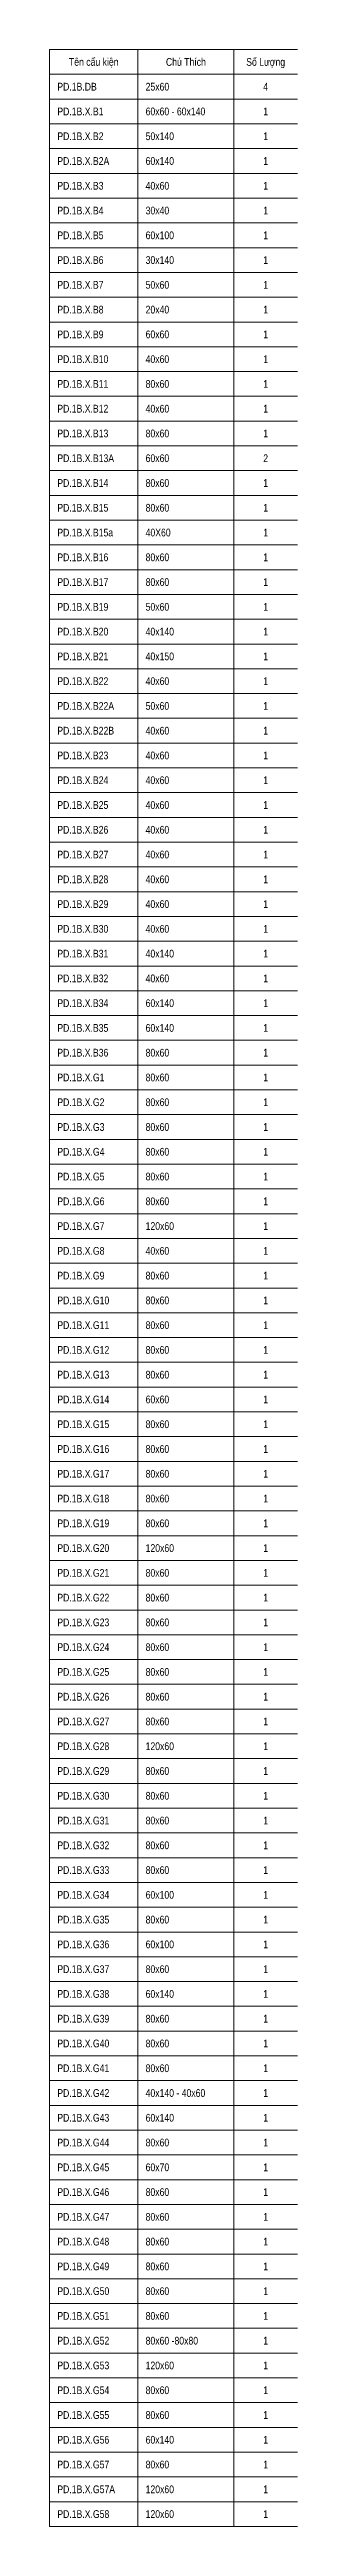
# Model space of a CAD drawing. Header units: millimetres. Extents: x -186788 to 266101, y -9748 to 236614.
# Drawn here: x 229321 to 238921, y 3604 to 99604 of the extents above; entities that cross this region are included whole.
import ezdxf
from ezdxf.enums import TextEntityAlignment as Align

# ---------------------------------------------------------------- set-up
doc = ezdxf.new("R2010")
doc.units = ezdxf.units.MM
doc.header["$MEASUREMENT"] = 0
doc.layers.add('NDC_FRAME', color=7, linetype='Continuous', lineweight=20)
doc.layers.add('NDC_S_VN TEXT', color=7, linetype='Continuous', lineweight=20)
doc.styles.add('NDC_ARIAL', font='arial.ttf', dxfattribs={"width": 0.85})

msp = doc.modelspace()

# ---------------------------------------------------------------- texts
at = {"layer": 'NDC_S_VN TEXT', "style": 'NDC_ARIAL', "width": 0.8}
for s, p in [('Tên cấu kiện', (231031.5, 99124.1)), ('Chú Thích', (234601.5, 99124.1)), ('Số Lượng', (237691.5, 99124.1)), ('4', (237691.5, 98164.1)), ('1', (237691.5, 97204.1)), ('1', (237691.5, 96244.1)), ('1', (237691.5, 95284.1)), ('1', (237691.5, 94324.1)), ('1', (237691.5, 93364.1)), ('1', (237691.5, 92404.1)), ('1', (237691.5, 91444.1)), ('1', (237691.5, 90484.1)), ('1', (237691.5, 89524.1)), ('1', (237691.5, 88564.1)), ('1', (237691.5, 87604.1)), ('1', (237691.5, 86644.1)), ('1', (237691.5, 85684.1)), ('1', (237691.5, 84724.1)), ('2', (237691.5, 83764.1)), ('1', (237691.5, 82804.1)), ('1', (237691.5, 81844.1)), ('1', (237691.5, 80884.1)), ('1', (237691.5, 79924.1)), ('1', (237691.5, 78964.1)), ('1', (237691.5, 78004.1)), ('1', (237691.5, 77044.1)), ('1', (237691.5, 76084.1)), ('1', (237691.5, 75124.1)), ('1', (237691.5, 74164.1)), ('1', (237691.5, 73204.1)), ('1', (237691.5, 72244.1)), ('1', (237691.5, 71284.1)), ('1', (237691.5, 70324.1)), ('1', (237691.5, 69364.1)), ('1', (237691.5, 68404.1)), ('1', (237691.5, 67444.1)), ('1', (237691.5, 66484.1)), ('1', (237691.5, 65524.1)), ('1', (237691.5, 64564.1)), ('1', (237691.5, 63604.1)), ('1', (237691.5, 62644.1)), ('1', (237691.5, 61684.1)), ('1', (237691.5, 60724.1)), ('1', (237691.5, 59764.1)), ('1', (237691.5, 58804.1)), ('1', (237691.5, 57844.1)), ('1', (237691.5, 56884.1)), ('1', (237691.5, 55924.1)), ('1', (237691.5, 54964.1)), ('1', (237691.5, 54004.1)), ('1', (237691.5, 53044.1)), ('1', (237691.5, 52084.1)), ('1', (237691.5, 51124.1)), ('1', (237691.5, 50164.1)), ('1', (237691.5, 49204.1)), ('1', (237691.5, 48244.1)), ('1', (237691.5, 47284.1)), ('1', (237691.5, 46324.1)), ('1', (237691.5, 45364.1)), ('1', (237691.5, 44404.1)), ('1', (237691.5, 43444.1)), ('1', (237691.5, 42484.1)), ('1', (237691.5, 41524.1)), ('1', (237691.5, 40564.1)), ('1', (237691.5, 39604.1)), ('1', (237691.5, 38644.1)), ('1', (237691.5, 37684.1)), ('1', (237691.5, 36724.1)), ('1', (237691.5, 35764.1)), ('1', (237691.5, 34804.1)), ('1', (237691.5, 33844.1)), ('1', (237691.5, 32884.1)), ('1', (237691.5, 31924.1)), ('1', (237691.5, 30964.1)), ('1', (237691.5, 30004.1)), ('1', (237691.5, 29044.1)), ('1', (237691.5, 28084.1)), ('1', (237691.5, 27124.1)), ('1', (237691.5, 26164.1)), ('1', (237691.5, 25204.1)), ('1', (237691.5, 24244.1)), ('1', (237691.5, 23284.1)), ('1', (237691.5, 22324.1)), ('1', (237691.5, 21364.1)), ('1', (237691.5, 20404.1)), ('1', (237691.5, 19444.1)), ('1', (237691.5, 18484.1)), ('1', (237691.5, 17524.1)), ('1', (237691.5, 16564.1)), ('1', (237691.5, 15604.1)), ('1', (237691.5, 14644.1)), ('1', (237691.5, 13684.1)), ('1', (237691.5, 12724.1)), ('1', (237691.5, 11764.1)), ('1', (237691.5, 10804.1)), ('1', (237691.5, 9844.1)), ('1', (237691.5, 8884.1)), ('1', (237691.5, 7924.1)), ('1', (237691.5, 6964.1)), ('1', (237691.5, 6004.1)), ('1', (237691.5, 5044.1)), ('1', (237691.5, 4084.1))]:
    msp.add_text(s, height=300, dxfattribs=at).set_placement(p, align=Align.MIDDLE_CENTER)
for s, p in [('PD.1B.DB', (229621.5, 98164.1)), ('25x60', (233041.5, 98164.1)), ('PD.1B.X.B1', (229621.5, 97204.1)), ('60x60 - 60x140', (233041.5, 97204.1)), ('PD.1B.X.B2', (229621.5, 96244.1)), ('50x140', (233041.5, 96244.1)), ('PD.1B.X.B2A', (229621.5, 95284.1)), ('60x140', (233041.5, 95284.1)), ('PD.1B.X.B3', (229621.5, 94324.1)), ('40x60', (233041.5, 94324.1)), ('PD.1B.X.B4', (229621.5, 93364.1)), ('30x40', (233041.5, 93364.1)), ('PD.1B.X.B5', (229621.5, 92404.1)), ('60x100', (233041.5, 92404.1)), ('PD.1B.X.B6', (229621.5, 91444.1)), ('30x140', (233041.5, 91444.1)), ('PD.1B.X.B7', (229621.5, 90484.1)), ('50x60', (233041.5, 90484.1)), ('PD.1B.X.B8', (229621.5, 89524.1)), ('20x40', (233041.5, 89524.1)), ('PD.1B.X.B9', (229621.5, 88564.1)), ('60x60', (233041.5, 88564.1)), ('PD.1B.X.B10', (229621.5, 87604.1)), ('40x60', (233041.5, 87604.1)), ('PD.1B.X.B11', (229621.5, 86644.1)), ('80x60', (233041.5, 86644.1)), ('PD.1B.X.B12', (229621.5, 85684.1)), ('40x60', (233041.5, 85684.1)), ('PD.1B.X.B13', (229621.5, 84724.1)), ('80x60', (233041.5, 84724.1)), ('PD.1B.X.B13A', (229621.5, 83764.1)), ('60x60', (233041.5, 83764.1)), ('PD.1B.X.B14', (229621.5, 82804.1)), ('80x60', (233041.5, 82804.1)), ('PD.1B.X.B15', (229621.5, 81844.1)), ('80x60', (233041.5, 81844.1)), ('PD.1B.X.B15a', (229621.5, 80884.1)), ('40X60', (233041.5, 80884.1)), ('PD.1B.X.B16', (229621.5, 79924.1)), ('80x60', (233041.5, 79924.1)), ('PD.1B.X.B17', (229621.5, 78964.1)), ('80x60', (233041.5, 78964.1)), ('PD.1B.X.B19', (229621.5, 78004.1)), ('50x60', (233041.5, 78004.1)), ('PD.1B.X.B20', (229621.5, 77044.1)), ('40x140', (233041.5, 77044.1)), ('PD.1B.X.B21', (229621.5, 76084.1)), ('40x150', (233041.5, 76084.1)), ('PD.1B.X.B22', (229621.5, 75124.1)), ('40x60', (233041.5, 75124.1)), ('PD.1B.X.B22A', (229621.5, 74164.1)), ('50x60', (233041.5, 74164.1)), ('PD.1B.X.B22B', (229621.5, 73204.1)), ('40x60', (233041.5, 73204.1)), ('PD.1B.X.B23', (229621.5, 72244.1)), ('40x60', (233041.5, 72244.1)), ('PD.1B.X.B24', (229621.5, 71284.1)), ('40x60', (233041.5, 71284.1)), ('PD.1B.X.B25', (229621.5, 70324.1)), ('40x60', (233041.5, 70324.1)), ('PD.1B.X.B26', (229621.5, 69364.1)), ('40x60', (233041.5, 69364.1)), ('PD.1B.X.B27', (229621.5, 68404.1)), ('40x60', (233041.5, 68404.1)), ('PD.1B.X.B28', (229621.5, 67444.1)), ('40x60', (233041.5, 67444.1)), ('PD.1B.X.B29', (229621.5, 66484.1)), ('40x60', (233041.5, 66484.1)), ('PD.1B.X.B30', (229621.5, 65524.1)), ('40x60', (233041.5, 65524.1)), ('PD.1B.X.B31', (229621.5, 64564.1)), ('40x140', (233041.5, 64564.1)), ('PD.1B.X.B32', (229621.5, 63604.1)), ('40x60', (233041.5, 63604.1)), ('PD.1B.X.B34', (229621.5, 62644.1)), ('60x140', (233041.5, 62644.1)), ('PD.1B.X.B35', (229621.5, 61684.1)), ('60x140', (233041.5, 61684.1)), ('PD.1B.X.B36', (229621.5, 60724.1)), ('80x60', (233041.5, 60724.1)), ('PD.1B.X.G1', (229621.5, 59764.1)), ('80x60', (233041.5, 59764.1)), ('PD.1B.X.G2', (229621.5, 58804.1)), ('80x60', (233041.5, 58804.1)), ('PD.1B.X.G3', (229621.5, 57844.1)), ('80x60', (233041.5, 57844.1)), ('PD.1B.X.G4', (229621.5, 56884.1)), ('80x60', (233041.5, 56884.1)), ('PD.1B.X.G5', (229621.5, 55924.1)), ('80x60', (233041.5, 55924.1)), ('PD.1B.X.G6', (229621.5, 54964.1)), ('80x60', (233041.5, 54964.1)), ('PD.1B.X.G7', (229621.5, 54004.1)), ('120x60', (233041.5, 54004.1)), ('PD.1B.X.G8', (229621.5, 53044.1)), ('40x60', (233041.5, 53044.1)), ('PD.1B.X.G9', (229621.5, 52084.1)), ('80x60', (233041.5, 52084.1)), ('PD.1B.X.G10', (229621.5, 51124.1)), ('80x60', (233041.5, 51124.1)), ('PD.1B.X.G11', (229621.5, 50164.1)), ('80x60', (233041.5, 50164.1)), ('PD.1B.X.G12', (229621.5, 49204.1)), ('80x60', (233041.5, 49204.1)), ('PD.1B.X.G13', (229621.5, 48244.1)), ('80x60', (233041.5, 48244.1)), ('PD.1B.X.G14', (229621.5, 47284.1)), ('60x60', (233041.5, 47284.1)), ('PD.1B.X.G15', (229621.5, 46324.1)), ('80x60', (233041.5, 46324.1)), ('PD.1B.X.G16', (229621.5, 45364.1)), ('80x60', (233041.5, 45364.1)), ('PD.1B.X.G17', (229621.5, 44404.1)), ('80x60', (233041.5, 44404.1)), ('PD.1B.X.G18', (229621.5, 43444.1)), ('80x60', (233041.5, 43444.1)), ('PD.1B.X.G19', (229621.5, 42484.1)), ('80x60', (233041.5, 42484.1)), ('PD.1B.X.G20', (229621.5, 41524.1)), ('120x60', (233041.5, 41524.1)), ('PD.1B.X.G21', (229621.5, 40564.1)), ('80x60', (233041.5, 40564.1)), ('PD.1B.X.G22', (229621.5, 39604.1)), ('80x60', (233041.5, 39604.1)), ('PD.1B.X.G23', (229621.5, 38644.1)), ('80x60', (233041.5, 38644.1)), ('PD.1B.X.G24', (229621.5, 37684.1)), ('80x60', (233041.5, 37684.1)), ('PD.1B.X.G25', (229621.5, 36724.1)), ('80x60', (233041.5, 36724.1)), ('PD.1B.X.G26', (229621.5, 35764.1)), ('80x60', (233041.5, 35764.1)), ('PD.1B.X.G27', (229621.5, 34804.1)), ('80x60', (233041.5, 34804.1)), ('PD.1B.X.G28', (229621.5, 33844.1)), ('120x60', (233041.5, 33844.1)), ('PD.1B.X.G29', (229621.5, 32884.1)), ('80x60', (233041.5, 32884.1)), ('PD.1B.X.G30', (229621.5, 31924.1)), ('80x60', (233041.5, 31924.1)), ('PD.1B.X.G31', (229621.5, 30964.1)), ('80x60', (233041.5, 30964.1)), ('PD.1B.X.G32', (229621.5, 30004.1)), ('80x60', (233041.5, 30004.1)), ('PD.1B.X.G33', (229621.5, 29044.1)), ('80x60', (233041.5, 29044.1)), ('PD.1B.X.G34', (229621.5, 28084.1)), ('60x100', (233041.5, 28084.1)), ('PD.1B.X.G35', (229621.5, 27124.1)), ('80x60', (233041.5, 27124.1)), ('PD.1B.X.G36', (229621.5, 26164.1)), ('60x100', (233041.5, 26164.1)), ('PD.1B.X.G37', (229621.5, 25204.1)), ('80x60', (233041.5, 25204.1)), ('PD.1B.X.G38', (229621.5, 24244.1)), ('60x140', (233041.5, 24244.1)), ('PD.1B.X.G39', (229621.5, 23284.1)), ('80x60', (233041.5, 23284.1)), ('PD.1B.X.G40', (229621.5, 22324.1)), ('80x60', (233041.5, 22324.1)), ('PD.1B.X.G41', (229621.5, 21364.1)), ('80x60', (233041.5, 21364.1)), ('PD.1B.X.G42', (229621.5, 20404.1)), ('40x140 - 40x60', (233041.5, 20404.1)), ('PD.1B.X.G43', (229621.5, 19444.1)), ('60x140', (233041.5, 19444.1)), ('PD.1B.X.G44', (229621.5, 18484.1)), ('80x60', (233041.5, 18484.1)), ('PD.1B.X.G45', (229621.5, 17524.1)), ('60x70', (233041.5, 17524.1)), ('PD.1B.X.G46', (229621.5, 16564.1)), ('80x60', (233041.5, 16564.1)), ('PD.1B.X.G47', (229621.5, 15604.1)), ('80x60', (233041.5, 15604.1)), ('PD.1B.X.G48', (229621.5, 14644.1)), ('80x60', (233041.5, 14644.1)), ('PD.1B.X.G49', (229621.5, 13684.1)), ('80x60', (233041.5, 13684.1)), ('PD.1B.X.G50', (229621.5, 12724.1)), ('80x60', (233041.5, 12724.1)), ('PD.1B.X.G51', (229621.5, 11764.1)), ('80x60', (233041.5, 11764.1)), ('PD.1B.X.G52', (229621.5, 10804.1)), ('80x60 -80x80', (233041.5, 10804.1)), ('PD.1B.X.G53', (229621.5, 9844.1)), ('120x60', (233041.5, 9844.1)), ('PD.1B.X.G54', (229621.5, 8884.1)), ('80x60', (233041.5, 8884.1)), ('PD.1B.X.G55', (229621.5, 7924.1)), ('80x60', (233041.5, 7924.1)), ('PD.1B.X.G56', (229621.5, 6964.1)), ('60x140', (233041.5, 6964.1)), ('PD.1B.X.G57', (229621.5, 6004.1)), ('80x60', (233041.5, 6004.1)), ('PD.1B.X.G57A', (229621.5, 5044.1)), ('120x60', (233041.5, 5044.1)), ('PD.1B.X.G58', (229621.5, 4084.1)), ('120x60', (233041.5, 4084.1))]:
    msp.add_text(s, height=300, dxfattribs=at).set_placement(p, align=Align.MIDDLE_LEFT)

# ---------------------------------------------------------------- linework, layer by layer
at = {"layer": 'NDC_FRAME'}
for p, q in [((229321.5, 99604.1), (229321.5, 3604.1)), ((229321.5, 99604.1), (238921.5, 99604.1)), ((232741.5, 99604.1), (232741.5, 3604.1)), ((236461.5, 99604.1), (236461.5, 3604.1)), ((229321.5, 98644.1), (238921.5, 98644.1)), ((229321.5, 97684.1), (238921.5, 97684.1)), ((229321.5, 96724.1), (238921.5, 96724.1)), ((229321.5, 95764.1), (238921.5, 95764.1)), ((229321.5, 94804.1), (238921.5, 94804.1)), ((229321.5, 93844.1), (238921.5, 93844.1)), ((229321.5, 92884.1), (238921.5, 92884.1)), ((229321.5, 91924.1), (238921.5, 91924.1)), ((229321.5, 90964.1), (238921.5, 90964.1)), ((229321.5, 90004.1), (238921.5, 90004.1)), ((229321.5, 89044.1), (238921.5, 89044.1)), ((229321.5, 88084.1), (238921.5, 88084.1)), ((229321.5, 87124.1), (238921.5, 87124.1)), ((229321.5, 86164.1), (238921.5, 86164.1)), ((229321.5, 85204.1), (238921.5, 85204.1)), ((229321.5, 84244.1), (238921.5, 84244.1)), ((229321.5, 83284.1), (238921.5, 83284.1)), ((229321.5, 82324.1), (238921.5, 82324.1)), ((229321.5, 81364.1), (238921.5, 81364.1)), ((229321.5, 80404.1), (238921.5, 80404.1)), ((229321.5, 79444.1), (238921.5, 79444.1)), ((229321.5, 78484.1), (238921.5, 78484.1)), ((229321.5, 77524.1), (238921.5, 77524.1)), ((229321.5, 76564.1), (238921.5, 76564.1)), ((229321.5, 75604.1), (238921.5, 75604.1)), ((229321.5, 74644.1), (238921.5, 74644.1)), ((229321.5, 73684.1), (238921.5, 73684.1)), ((229321.5, 72724.1), (238921.5, 72724.1)), ((229321.5, 71764.1), (238921.5, 71764.1)), ((229321.5, 70804.1), (238921.5, 70804.1)), ((229321.5, 69844.1), (238921.5, 69844.1)), ((229321.5, 68884.1), (238921.5, 68884.1)), ((229321.5, 67924.1), (238921.5, 67924.1)), ((229321.5, 66964.1), (238921.5, 66964.1)), ((229321.5, 66004.1), (238921.5, 66004.1)), ((229321.5, 65044.1), (238921.5, 65044.1)), ((229321.5, 64084.1), (238921.5, 64084.1)), ((229321.5, 63124.1), (238921.5, 63124.1)), ((229321.5, 62164.1), (238921.5, 62164.1)), ((229321.5, 61204.1), (238921.5, 61204.1)), ((229321.5, 60244.1), (238921.5, 60244.1)), ((229321.5, 59284.1), (238921.5, 59284.1)), ((229321.5, 58324.1), (238921.5, 58324.1)), ((229321.5, 57364.1), (238921.5, 57364.1)), ((229321.5, 56404.1), (238921.5, 56404.1)), ((229321.5, 55444.1), (238921.5, 55444.1)), ((229321.5, 54484.1), (238921.5, 54484.1)), ((229321.5, 53524.1), (238921.5, 53524.1)), ((229321.5, 52564.1), (238921.5, 52564.1)), ((229321.5, 51604.1), (238921.5, 51604.1)), ((229321.5, 50644.1), (238921.5, 50644.1)), ((229321.5, 49684.1), (238921.5, 49684.1)), ((229321.5, 48724.1), (238921.5, 48724.1)), ((229321.5, 47764.1), (238921.5, 47764.1)), ((229321.5, 46804.1), (238921.5, 46804.1)), ((229321.5, 45844.1), (238921.5, 45844.1)), ((229321.5, 44884.1), (238921.5, 44884.1)), ((229321.5, 43924.1), (238921.5, 43924.1)), ((229321.5, 42964.1), (238921.5, 42964.1)), ((229321.5, 42004.1), (238921.5, 42004.1)), ((229321.5, 41044.1), (238921.5, 41044.1)), ((229321.5, 40084.1), (238921.5, 40084.1)), ((229321.5, 39124.1), (238921.5, 39124.1)), ((229321.5, 38164.1), (238921.5, 38164.1)), ((229321.5, 37204.1), (238921.5, 37204.1)), ((229321.5, 36244.1), (238921.5, 36244.1)), ((229321.5, 35284.1), (238921.5, 35284.1)), ((229321.5, 34324.1), (238921.5, 34324.1)), ((229321.5, 33364.1), (238921.5, 33364.1)), ((229321.5, 32404.1), (238921.5, 32404.1)), ((229321.5, 31444.1), (238921.5, 31444.1)), ((229321.5, 30484.1), (238921.5, 30484.1)), ((229321.5, 29524.1), (238921.5, 29524.1)), ((229321.5, 28564.1), (238921.5, 28564.1)), ((229321.5, 27604.1), (238921.5, 27604.1)), ((229321.5, 26644.1), (238921.5, 26644.1)), ((229321.5, 25684.1), (238921.5, 25684.1)), ((229321.5, 24724.1), (238921.5, 24724.1)), ((229321.5, 23764.1), (238921.5, 23764.1)), ((229321.5, 22804.1), (238921.5, 22804.1)), ((229321.5, 21844.1), (238921.5, 21844.1)), ((229321.5, 20884.1), (238921.5, 20884.1)), ((229321.5, 19924.1), (238921.5, 19924.1)), ((229321.5, 18964.1), (238921.5, 18964.1)), ((229321.5, 18004.1), (238921.5, 18004.1)), ((229321.5, 17044.1), (238921.5, 17044.1)), ((229321.5, 16084.1), (238921.5, 16084.1)), ((229321.5, 15124.1), (238921.5, 15124.1)), ((229321.5, 14164.1), (238921.5, 14164.1)), ((229321.5, 13204.1), (238921.5, 13204.1)), ((229321.5, 12244.1), (238921.5, 12244.1)), ((229321.5, 11284.1), (238921.5, 11284.1)), ((229321.5, 10324.1), (238921.5, 10324.1)), ((229321.5, 9364.1), (238921.5, 9364.1)), ((229321.5, 8404.1), (238921.5, 8404.1)), ((229321.5, 7444.1), (238921.5, 7444.1)), ((229321.5, 6484.1), (238921.5, 6484.1)), ((229321.5, 5524.1), (238921.5, 5524.1)), ((229321.5, 4564.1), (238921.5, 4564.1)), ((229321.5, 3604.1), (238921.5, 3604.1))]:
    msp.add_line(p, q, dxfattribs=at)

msp.set_redraw_order([(e.dxf.handle, doc.entitydb.next_handle()) for e in msp.query("TEXT MTEXT ATTDEF DIMENSION ARC_DIMENSION")])  # texts and dimensions are drawn at this point

doc.saveas('drawing.dxf')
